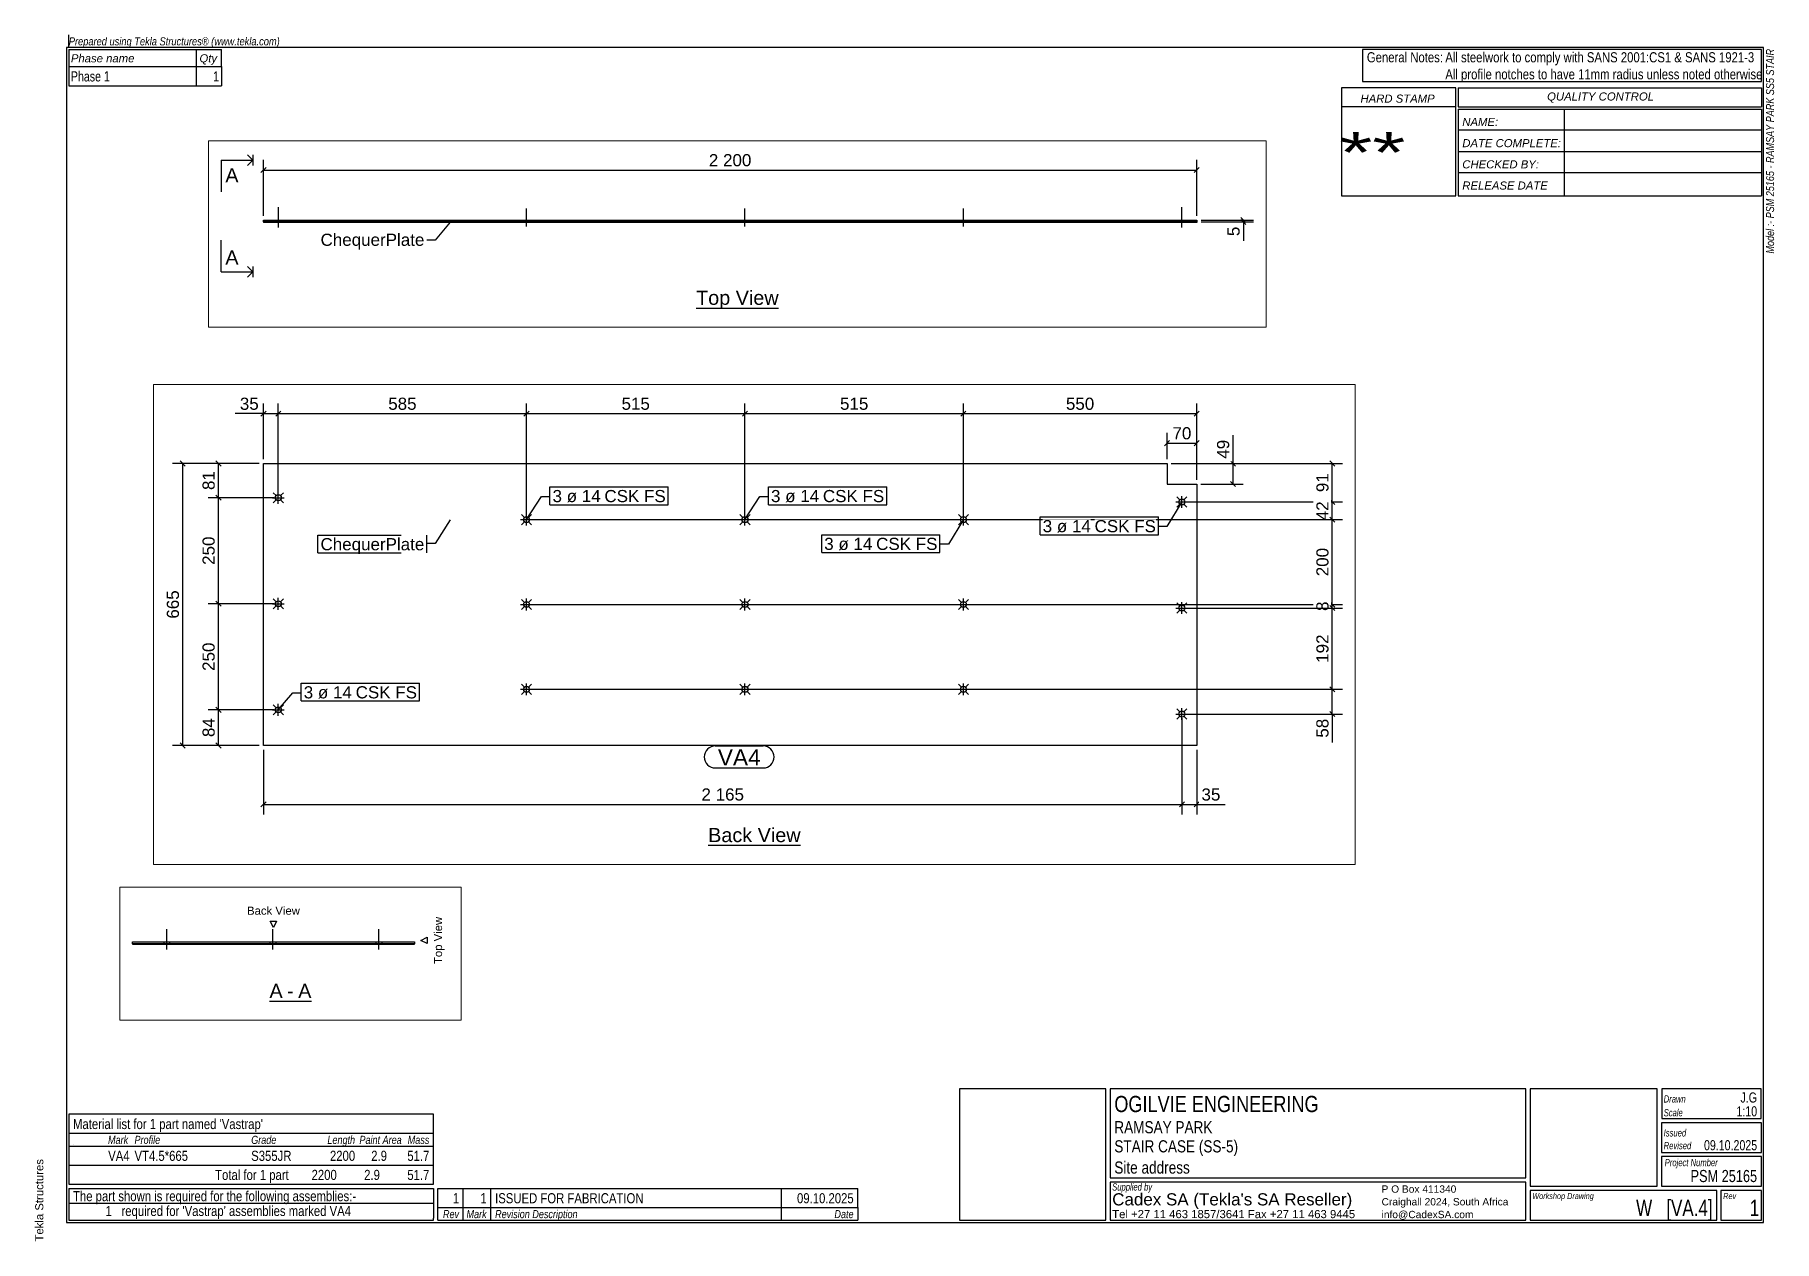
# Paper-space layout 'Layout1' of a CAD drawing. Header units: millimetres. Extents: x 2 to 413, y 6 to 290.
# The model-space entities are those that its viewports show. They can reach past a viewport. Long polylines and large blocks are cut down to what shows.
import ezdxf

# ---------------------------------------------------------------- set-up
doc = ezdxf.new("R2010")
doc.units = ezdxf.units.MM
doc.linetypes.add('DXK_LINE_DOT1', pattern=[1.8814, 0.9407, -0.9407])
doc.linetypes.add('DXK_LINE_DOT2', pattern=[3.9198, 1.9599, -1.9599])
doc.layers.add('Viewport layer', color=7, linetype='Continuous', plot=False)
doc.styles.add('Arial', font='ARIAL.TTF', dxfattribs={"height": 0.2})
doc.styles.add('Arial Italic', font='ARIALI.TTF', dxfattribs={"height": 0.2})
doc.styles.add('Arial Narrow Italic', font='ARIALNI.TTF', dxfattribs={"height": 0.2})

# ---------------------------------------------------------------- blocks, each defined once
blk = doc.blocks.new('Unknown-3627783-3370')
at = {"color": 174, "linetype": 'Continuous'}
for p, q in [((410, 287), (10, 287)), ((10, 287), (10, 10)), ((410, 10), (410, 287)), ((10, 10), (410, 10))]:
    blk.add_line(p, q, dxfattribs=at)
at = {"color": 174, "linetype": 'Continuous', "style": 'Arial'}
blk.add_text('Tekla Structures', height=1.9102, rotation=90, dxfattribs=at).set_placement((4.5, 5.5))
blk = doc.blocks.new('Unknown-3627783-3799')
at = {"color": 3, "linetype": 'Continuous'}
for p, q in [((337.5, 277.5), (310.5, 277.5)), ((310.5, 277.5), (310.5, 252)), ((337.5, 252), (337.5, 277.5)), ((338, 277.5), (338, 273)), ((338, 277.5), (409.5, 277.5)), ((409.5, 277.5), (409.5, 273)), ((337.5, 273), (310.5, 273)), ((338, 273), (409.5, 273)), ((338, 272.5), (338, 252)), ((338, 272.5), (409.5, 272.5)), ((363, 272.5), (363, 252)), ((409.5, 272.5), (409.5, 252)), ((409.5, 267.5), (338, 267.5)), ((338, 262.5), (409.5, 262.5)), ((338, 257.5), (409.5, 257.5)), ((310.5, 252), (337.5, 252)), ((338, 252), (409.5, 252))]:
    blk.add_line(p, q, dxfattribs=at)
at = {"color": 7, "linetype": 'Continuous', "style": 'Arial Italic'}
for s, height, p in [('HARD STAMP', 1.909, (315, 274)), ('NAME:', 1.909, (339, 268.5)), ('DATE COMPLETE:', 1.9089, (339, 263.5)), ('CHECKED BY:', 1.9089, (339, 258.5)), ('RELEASE DATE', 1.9089, (339, 253.5))]:
    blk.add_text(s, height=height, dxfattribs=at).set_placement(p)
at = {"color": 7, "style": 'Arial Italic'}
blk.add_text('QUALITY CONTROL', height=1.9089, dxfattribs=at).set_placement((359, 274.5))
at = {"color": 7, "linetype": 'Continuous', "style": 'Arial', "width": 1.5}
blk.add_text('**', height=9.551, dxfattribs=at).set_placement((310, 257.5))
blk = doc.blocks.new('Unknown-3627783-3793')
at = {"color": 3, "linetype": 'Continuous'}
for p, q in [((409.5, 286.5), (315.5, 286.5)), ((315.5, 286.5), (315.5, 279)), ((409.5, 279), (409.5, 286.5)), ((315.5, 279), (409.5, 279))]:
    blk.add_line(p, q, dxfattribs=at)
at = {"color": 7, "style": 'Arial', "width": 0.8}
for s, p in [('General Notes:', (316.5, 283.5)), ('All profile notches to have 11mm radius unless noted otherwise', (335, 279.5))]:
    blk.add_text(s, height=2.3877, dxfattribs=at).set_placement(p)
at = {"color": 7, "linetype": 'Continuous', "style": 'Arial', "width": 0.8}
blk.add_text('All steelwork to comply with SANS 2001:CS1 & SANS 1921-3', height=2.3877, dxfattribs=at).set_placement((335, 283.5))
blk = doc.blocks.new('Unknown-3627783-3794')
at = {"color": 3, "linetype": 'Continuous'}
for p, q in [((255, 41.5), (220.5, 41.5)), ((220.5, 41.5), (220.5, 10.5)), ((255, 10.5), (255, 41.5)), ((353.97, 41.5), (255.97, 41.5)), ((255.97, 41.5), (255.97, 20.5)), ((353.97, 20.5), (353.97, 41.5)), ((384.97, 41.5), (354.97, 41.5)), ((354.97, 41.5), (354.97, 18.5)), ((384.97, 18.5), (384.97, 41.5)), ((409.47, 41.5), (386, 41.5)), ((386, 41.5), (386, 34.5)), ((409.47, 34.5), (409.47, 41.5)), ((409.5, 33.5), (385.97, 33.5)), ((385.97, 33.5), (385.97, 26.5)), ((386, 34.5), (409.47, 34.5)), ((409.5, 26.5), (409.5, 33.5)), ((385.97, 26.5), (409.5, 26.5)), ((409.5, 25.5), (385.97, 25.5)), ((385.97, 25.5), (385.97, 18.5)), ((409.5, 18.5), (409.5, 25.5)), ((255.97, 20.5), (353.97, 20.5)), ((353.97, 19.5), (255.97, 19.5)), ((255.97, 19.5), (255.97, 10.5)), ((353.97, 10.5), (353.97, 19.5)), ((354.97, 18.5), (384.97, 18.5)), ((385.97, 18.5), (409.5, 18.5)), ((220.5, 10.5), (255, 10.5)), ((255.97, 10.5), (353.97, 10.5))]:
    blk.add_line(p, q, dxfattribs=at)
at = {"color": 5, "linetype": 'Continuous'}
for p, q in [((398.97, 17.5), (354.97, 17.5)), ((354.97, 17.5), (354.97, 10.5)), ((398.97, 10.5), (398.97, 17.5)), ((409.5, 17.5), (399.97, 17.5)), ((399.97, 17.5), (399.97, 10.5)), ((409.5, 10.5), (409.5, 17.5)), ((354.97, 10.5), (398.97, 10.5)), ((399.97, 10.5), (409.5, 10.5))]:
    blk.add_line(p, q, dxfattribs=at)
at = {"color": 1, "linetype": 'Continuous', "style": 'Arial'}
for s, height, width, p in [('OGILVIE ENGINEERING', 3.8203, 0.8, (256.97, 36)), ('1:10', 2.388, 0.75, (403.63, 35)), ('J.G', 2.388, 0.75, (404.57, 38.25)), ('09.10.2025', 2.388, 0.75, (395.98, 27)), ('PSM 25165', 2.865, 0.75, (392.81, 19.5))]:
    blk.add_text(s, height=height, dxfattribs=dict(at, width=width)).set_placement(p)
at = {"color": 7, "linetype": 'Continuous'}
for s, height, style, width, p in [('Drawn', 1.718, 'Arial Italic', 0.75, (386.47, 38.25)), ('RAMSAY PARK', 2.8652, 'Arial', 0.8, (256.97, 31)), ('Scale', 1.718, 'Arial Italic', 0.75, (386.47, 35)), ('STAIR CASE (SS-5)', 2.8652, 'Arial', 0.8, (256.97, 26.5)), ('Revised', 1.718, 'Arial Italic', 0.75, (386.47, 27.25)), ('Issued', 1.718, 'Arial Italic', 0.75, (386.47, 30.25)), ('Project Number', 1.718, 'Arial Italic', 0.75, (386.71, 23.25)), ('Site address', 2.8652, 'Arial', 0.8, (256.97, 21.5)), ('Supplied by', 1.718, 'Arial Italic', 0.75, (256.47, 17.5)), ('Workshop Drawing', 1.4316, 'Arial Italic', 0.75, (355.5, 15.5)), ('Rev', 1.432, 'Arial Italic', 0.75, (400.5, 15.5))]:
    blk.add_text(s, height=height, dxfattribs=dict(at, style=style, width=width)).set_placement(p)
at = {"color": 5, "linetype": 'Continuous', "style": 'Arial'}
blk.add_text("Cadex SA (Tekla's SA Reseller)", height=2.8652, dxfattribs=at).set_placement((256.47, 14))
at = {"color": 7, "linetype": 'Continuous', "style": 'Arial'}
for s, p in [('P O Box 411340', (319.97, 17)), ('Craighall 2024, South Africa', (319.97, 14)), ('info@CadexSA.com', (319.97, 11))]:
    blk.add_text(s, height=1.7191, dxfattribs=at).set_placement(p)
at = {"color": 1, "linetype": 'Continuous', "style": 'Arial'}
blk.add_text('Tel +27 11 463 1857/3641 Fax +27 11 463 9445', height=1.9102, dxfattribs=at).set_placement((256.47, 11))
at = {"color": 5, "linetype": 'Continuous', "style": 'Arial', "width": 0.75}
for s, p in [('W   [VA.4]', (379.98, 11.5)), ('1', (406.77, 11.5))]:
    blk.add_text(s, height=3.82, dxfattribs=at).set_placement(p)
blk = doc.blocks.new('Unknown-3627783-3795')
at = {"color": 3, "linetype": 'Continuous'}
for p, q in [((10.5, 18), (96.5, 18)), ((10.5, 18), (10.5, 14.5)), ((96.5, 18), (96.5, 14.5)), ((10.5, 14.5), (10.5, 11)), ((96.5, 14.5), (96.5, 11)), ((10.5, 11), (10.5, 10.5)), ((10.5, 10.5), (96.5, 10.5)), ((96.5, 10.5), (96.5, 11))]:
    blk.add_line(p, q, dxfattribs=at)
at = {"color": 7, "linetype": 'Continuous'}
blk.add_line((10.5, 14.5), (96.5, 14.5), dxfattribs=at)
blk.add_line((10.5, 14.5), (96.5, 14.5), dxfattribs=at)
at = {"color": 7, "linetype": 'Continuous', "style": 'Arial', "width": 0.8}
blk.add_text('The part shown is required for the following assemblies:-', height=2.3877, dxfattribs=at).set_placement((11.5, 15))
at = {"color": 1, "linetype": 'Continuous', "style": 'Arial', "width": 0.8}
for s, height, p in [('1', 2.39, (19.18, 11.5)), (" required for 'Vastrap' assemblies marked VA4", 2.3877, (22.18, 11.5))]:
    blk.add_text(s, height=height, dxfattribs=at).set_placement(p)
blk = doc.blocks.new('Unknown-3627783-3797')
at = {"color": 3, "linetype": 'Continuous'}
for p, q in [((10.5, 286.5), (10.5, 282.5)), ((10.5, 286.5), (46.5, 286.5)), ((46.5, 282.5), (46.5, 286.5)), ((10.5, 282.5), (10.5, 278)), ((46.5, 282.5), (46.5, 278)), ((10.5, 278), (46.5, 278))]:
    blk.add_line(p, q, dxfattribs=at)
at = {"color": 7, "linetype": 'Continuous'}
for p, q in [((40.5, 286.5), (40.5, 282.5)), ((10.5, 282.5), (46.5, 282.5)), ((40.5, 282.5), (40.5, 278))]:
    blk.add_line(p, q, dxfattribs=at)
at = {"color": 7, "style": 'Arial Italic'}
for s, p in [('Phase name', (11, 283.5)), ('Qty', (41.31, 283.5))]:
    blk.add_text(s, height=1.909, dxfattribs=at).set_placement(p)
at = {"color": 1, "linetype": 'Continuous', "style": 'Arial', "width": 0.75}
for s, height, p in [('Phase 1', 2.388, (11, 279)), ('1', 2.39, (44.53, 279))]:
    blk.add_text(s, height=height, dxfattribs=at).set_placement(p)
blk = doc.blocks.new('Unknown-3627783-3798')
at = {"color": 2, "linetype": 'Continuous'}
blk.add_line((10.5, 287), (10.5, 290), dxfattribs=at)
at = {"color": 7, "style": 'Arial Narrow Italic'}
blk.add_text('Prepared using Tekla Structures® (www.tekla.com)', height=1.9089, dxfattribs=at).set_placement((10.5, 287.5))
blk = doc.blocks.new('Unknown-3627783-3800')
at = {"color": 7, "style": 'Arial Italic', "width": 0.8}
blk.add_text('Model :- PSM 25165 - RAMSAY PARK SS5 STAIR', height=1.90885417, rotation=90, dxfattribs=at).set_placement((412.5, 238.421875))
blk = doc.blocks.new('Unknown-3627783-3801')
at = {"color": 3, "linetype": 'Continuous'}
for p, q in [((96.5, 35.5), (10.5, 35.5)), ((10.5, 35.5), (10.5, 19)), ((96.5, 19), (96.5, 35.5)), ((10.5, 19), (96.5, 19))]:
    blk.add_line(p, q, dxfattribs=at)
at = {"color": 7, "linetype": 'Continuous'}
for p, q in [((10.5, 31), (96.5, 31)), ((10.5, 28), (96.5, 28)), ((10.5, 23.5), (96.5, 23.5))]:
    blk.add_line(p, q, dxfattribs=at)
at = {"color": 2, "linetype": 'Continuous'}
blk.add_line((11.5, 28.25), (11.5, 28.25), dxfattribs=at)
at = {"color": 7, "linetype": 'Continuous', "style": 'Arial', "width": 0.8}
for s, p in [("Material list for 1 part named 'Vastrap'", (11.5, 32)), ('Total for 1 part', (45, 20))]:
    blk.add_text(s, height=2.3877, dxfattribs=at).set_placement(p)
at = {"color": 7, "width": 0.8}
for s, height, style, p in [('Mark', 1.909, 'Arial Italic', (19.76, 28.5)), ('Profile', 1.909, 'Arial Italic', (26, 28.5)), ('Grade', 1.909, 'Arial Italic', (53.5, 28.5)), ('Length', 1.909, 'Arial Italic', (71.47, 28.5)), ('Paint Area', 1.909, 'Arial Italic', (79.02, 28.5)), ('Mass', 1.909, 'Arial Italic', (90.4, 28.5)), ('2200', 2.388, 'Arial', (67.74, 20)), ('2.9', 2.388, 'Arial', (80.13, 20)), ('51.7', 2.388, 'Arial', (90.31, 20))]:
    blk.add_text(s, height=height, dxfattribs=dict(at, style=style)).set_placement(p)
at = {"color": 1, "style": 'Arial', "width": 0.8}
for s, p in [('VA4', (19.79, 24.5)), ('VT4.5*665', (26, 24.5)), ('S355JR', (53.5, 24.5)), ('2200', (72.07, 24.5)), ('2.9', (81.8, 24.5)), ('51.7', (90.31, 24.5))]:
    blk.add_text(s, height=2.388, dxfattribs=at).set_placement(p)
blk = doc.blocks.new('Unknown-3627783-3802')
at = {"color": 3, "linetype": 'Continuous'}
for p, q in [((97.5, 18), (196.5, 18)), ((97.5, 13.5), (97.5, 18)), ((196.5, 13.5), (196.5, 18)), ((97.5, 10.5), (97.5, 13.5)), ((196.5, 13.5), (196.5, 10.5)), ((97.5, 10.5), (196.5, 10.5))]:
    blk.add_line(p, q, dxfattribs=at)
at = {"color": 7, "linetype": 'Continuous'}
for p, q in [((97.5, 18), (196.5, 18)), ((103.5, 13.5), (103.5, 18)), ((110, 13.5), (110, 18)), ((178.5, 13.5), (178.5, 18)), ((97.5, 13.5), (196.5, 13.5)), ((103.5, 10.5), (103.5, 13.5)), ((110, 10.5), (110, 13.5)), ((178.5, 10.5), (178.5, 13.5)), ((184, 10.5), (184, 10.5))]:
    blk.add_line(p, q, dxfattribs=at)
at = {"color": 1, "linetype": 'Continuous', "style": 'Arial', "width": 0.8}
for s, height, p in [('1', 2.39, (101.02, 14.5)), ('1', 2.39, (107.52, 14.5)), ('ISSUED FOR FABRICATION', 2.3877, (111, 14.5)), ('09.10.2025', 2.388, (182.17, 14.5))]:
    blk.add_text(s, height=height, dxfattribs=at).set_placement(p)
at = {"color": 7, "linetype": 'Continuous', "style": 'Arial Italic', "width": 0.8}
for s, height, p in [('Rev', 1.909, (98.71, 11)), ('Mark', 1.909, (104.26, 11)), ('Revision Description', 1.9089, (111, 11)), ('Date', 1.909, (190.99, 11))]:
    blk.add_text(s, height=height, dxfattribs=at).set_placement(p)
blk = doc.blocks.new('Unknown-3627783-11 - 1186')
at = {"color": 6, "linetype": 'Continuous'}
blk.add_line((20114.5, 45), (20309, 45), dxfattribs=at)
at = {"color": 0, "linetype": 'Continuous'}
blk.add_wipeout([(20309, 52.5), (20309, 87.5), (20114.5, 87.5), (20114.5, 52.5)], dxfattribs=at)
at = {"color": 6, "linetype": 'Continuous', "style": 'Arial'}
blk.add_text('Top View', height=33.43, dxfattribs=at).set_placement((20114.5, 52.5))
blk = doc.blocks.new('Unknown-3627783-12 - 1229')
at = {"color": 6, "linetype": 'Continuous'}
blk.add_line((9945.4, 45), (10163.2, 45), dxfattribs=at)
at = {"color": 0, "linetype": 'Continuous'}
blk.add_wipeout([(10163.2, 52.5), (10163.2, 87.5), (9945.4, 87.5), (9945.4, 52.5)], dxfattribs=at)
at = {"color": 6, "linetype": 'Continuous', "style": 'Arial'}
blk.add_text('Back View', height=33.43, dxfattribs=at).set_placement((9945.4, 52.5))
blk = doc.blocks.new('Unknown-3627783-13 - 1259')
at = {"color": 6, "linetype": 'Continuous'}
for p, q in [((362.5, 218.7), (355, 233.7)), ((355, 233.7), (370, 233.7)), ((370, 233.7), (362.5, 218.7)), ((362.5, 218.7), (362.5, 218.7)), ((710, 188.1), (725, 195.6)), ((725, 180.6), (710, 188.1)), ((710, 188.1), (710, 188.1)), ((725, 195.6), (725, 180.6)), ((353.1, 45), (451.9, 45))]:
    blk.add_line(p, q, dxfattribs=at)
at = {"color": 6, "linetype": 'Continuous', "style": 'Arial'}
blk.add_text('Back View', height=19.1, dxfattribs=at).set_placement((300.3, 248.7))
blk.add_text('Top View', height=19.1, rotation=90, dxfattribs=at).set_placement((760, 132.5))
at = {"color": 0, "linetype": 'Continuous'}
blk.add_wipeout([(384.2, 52.5), (384.2, 87.5), (353.1, 87.5), (353.1, 52.5)], dxfattribs=at)
blk.add_wipeout([(410.3, 52.5), (410.3, 87.5), (394.7, 87.5), (394.7, 52.5)], dxfattribs=at)
at = {"color": 6, "linetype": 'Continuous', "style": 'Arial'}
blk.add_text('A', height=33.4, dxfattribs=at).set_placement((353.1, 52.5))
at = {"color": 0, "linetype": 'Continuous'}
blk.add_wipeout([(451.9, 52.5), (451.9, 87.5), (420.8, 87.5), (420.8, 52.5)], dxfattribs=at)
at = {"color": 6, "linetype": 'Continuous', "style": 'Arial'}
for s, p in [('A', (420.8, 52.5)), ('-', (394.7, 52.5))]:
    blk.add_text(s, height=33.4, dxfattribs=at).set_placement(p)
blk = doc.blocks.new('Bolt-3627783-1223 - 1186')
at = {"color": 96, "linetype": 'Continuous'}
for p, q in [((21252.8, 252.5), (21252.8, 248)), ((21252.8, 252.5), (21252.8, 248)), ((21252.8, 252.5), (21252.8, 248)), ((21259.8, 234.6), (21259.8, 282.5)), ((21259.8, 234.6), (21259.8, 282.5)), ((21259.8, 234.6), (21259.8, 282.5)), ((21266.8, 252.5), (21266.8, 248)), ((21266.8, 252.5), (21266.8, 248)), ((21266.8, 252.5), (21266.8, 248))]:
    blk.add_line(p, q, dxfattribs=at)
blk = doc.blocks.new('Part-3627783-1221 - 1186')
at = {"color": 30, "linetype": 'Continuous'}
for p, q in [((19094.8, 248), (19094.8, 252.5)), ((19094.8, 252.5), (21294.8, 252.5)), ((21294.8, 248), (19094.8, 248)), ((21294.8, 252.5), (21294.8, 248))]:
    blk.add_line(p, q, dxfattribs=at)
at = {"color": 7, "linetype": 'DXK_LINE_DOT1'}
blk.add_line((21224.8, 248), (21224.8, 252.5), dxfattribs=at)
blk = doc.blocks.new('Bolt-3627783-1222 - 1186')
at = {"color": 96, "linetype": 'Continuous'}
for p, q in [((19122.8, 252.5), (19122.8, 248)), ((19122.8, 252.5), (19122.8, 248)), ((19122.8, 252.5), (19122.8, 248)), ((19129.8, 234.6), (19129.8, 282.5)), ((19129.8, 234.6), (19129.8, 282.5)), ((19129.8, 234.6), (19129.8, 282.5)), ((19136.8, 252.5), (19136.8, 248)), ((19136.8, 252.5), (19136.8, 248)), ((19136.8, 252.5), (19136.8, 248))]:
    blk.add_line(p, q, dxfattribs=at)
blk = doc.blocks.new('Bolt-3627783-1224 - 1186')
at = {"color": 96, "linetype": 'Continuous'}
for p, q in [((20737.8, 252.5), (20737.8, 248)), ((20737.8, 252.5), (20737.8, 248)), ((20737.8, 252.5), (20737.8, 248)), ((20744.8, 237), (20744.8, 280)), ((20744.8, 237), (20744.8, 280)), ((20744.8, 237), (20744.8, 280)), ((20751.8, 252.5), (20751.8, 248)), ((20751.8, 252.5), (20751.8, 248)), ((20751.8, 252.5), (20751.8, 248))]:
    blk.add_line(p, q, dxfattribs=at)
blk = doc.blocks.new('Bolt-3627783-1225 - 1186')
at = {"color": 96, "linetype": 'Continuous'}
for p, q in [((20222.8, 252.5), (20222.8, 248)), ((20222.8, 252.5), (20222.8, 248)), ((20222.8, 252.5), (20222.8, 248)), ((20229.8, 237), (20229.8, 280)), ((20229.8, 237), (20229.8, 280)), ((20229.8, 237), (20229.8, 280)), ((20236.8, 252.5), (20236.8, 248)), ((20236.8, 252.5), (20236.8, 248)), ((20236.8, 252.5), (20236.8, 248))]:
    blk.add_line(p, q, dxfattribs=at)
blk = doc.blocks.new('Bolt-3627783-1226 - 1186')
at = {"color": 96, "linetype": 'Continuous'}
for p, q in [((19707.8, 252.5), (19707.8, 248)), ((19707.8, 252.5), (19707.8, 248)), ((19707.8, 252.5), (19707.8, 248)), ((19714.8, 237), (19714.8, 280)), ((19714.8, 237), (19714.8, 280)), ((19714.8, 237), (19714.8, 280)), ((19721.8, 252.5), (19721.8, 248)), ((19721.8, 252.5), (19721.8, 248)), ((19721.8, 252.5), (19721.8, 248))]:
    blk.add_line(p, q, dxfattribs=at)
blk = doc.blocks.new('Surfacing-3627783-1227 - 1186')
at = {"color": 7, "linetype": 'Continuous'}
for p, q in [((21294.8, 248), (19094.8, 248)), ((19094.8, 248), (19094.8, 247)), ((21294.8, 247), (19094.8, 247)), ((21294.8, 248), (21294.8, 247))]:
    blk.add_line(p, q, dxfattribs=at)
blk = doc.blocks.new('Bolt-3627783-1232 - 1229')
at = {"color": 96, "linetype": 'Continuous'}
for p, q in [((11057.3, 859.4), (11050.3, 866.4)), ((11062.2, 840.5), (11062.2, 868.5)), ((11067.1, 859.4), (11074.1, 866.4)), ((11048.2, 854.5), (11076.2, 854.5)), ((11057.3, 849.6), (11050.3, 842.6)), ((11067.1, 849.6), (11074.1, 842.6)), ((11057.3, 609.4), (11050.3, 616.4)), ((11062.2, 590.5), (11062.2, 618.5)), ((11067.1, 609.4), (11074.1, 616.4)), ((11048.2, 604.5), (11076.2, 604.5)), ((11057.3, 599.6), (11050.3, 592.6)), ((11067.1, 599.6), (11074.1, 592.6)), ((11048.2, 354.5), (11076.2, 354.5)), ((11057.3, 359.4), (11050.3, 366.4)), ((11057.3, 349.6), (11050.3, 342.6)), ((11062.2, 340.5), (11062.2, 368.5)), ((11067.1, 359.4), (11074.1, 366.4)), ((11067.1, 349.6), (11074.1, 342.6))]:
    blk.add_line(p, q, dxfattribs=at)
for centre in [(11062.2, 854.5), (11062.2, 604.5), (11062.2, 354.5)]:
    blk.add_circle(centre, 7, dxfattribs=at)
blk = doc.blocks.new('Part-3627783-1230 - 1229')
at = {"color": 30, "linetype": 'Continuous'}
for p, q in [((8897.2, 280.3), (8897.2, 945.3)), ((8897.2, 945.3), (11027.2, 945.3)), ((11027.2, 945.3), (11027.2, 896.8)), ((11027.2, 896.8), (11097.2, 896.8)), ((11097.2, 896.8), (11097.2, 280.3)), ((11097.2, 280.3), (8897.2, 280.3))]:
    blk.add_line(p, q, dxfattribs=at)
blk = doc.blocks.new('Bolt-3627783-1231 - 1229')
at = {"color": 96, "linetype": 'Continuous'}
for p, q in [((8918.2, 864.5), (8946.2, 864.5)), ((8927.3, 869.4), (8920.3, 876.4)), ((8932.2, 850.5), (8932.2, 878.5)), ((8937.1, 869.4), (8944.1, 876.4)), ((8927.3, 859.6), (8920.3, 852.6)), ((8937.1, 859.6), (8944.1, 852.6)), ((8927.3, 619.4), (8920.3, 626.4)), ((8932.2, 600.5), (8932.2, 628.5)), ((8937.1, 619.4), (8944.1, 626.4)), ((8918.2, 614.5), (8946.2, 614.5)), ((8927.3, 609.6), (8920.3, 602.6)), ((8937.1, 609.6), (8944.1, 602.6)), ((8927.3, 369.4), (8920.3, 376.4)), ((8932.2, 350.5), (8932.2, 378.5)), ((8937.1, 369.4), (8944.1, 376.4)), ((8918.2, 364.5), (8946.2, 364.5)), ((8927.3, 359.6), (8920.3, 352.6)), ((8937.1, 359.6), (8944.1, 352.6))]:
    blk.add_line(p, q, dxfattribs=at)
for centre in [(8932.2, 864.5), (8932.2, 614.5), (8932.2, 364.5)]:
    blk.add_circle(centre, 7, dxfattribs=at)
blk = doc.blocks.new('Bolt-3627783-1233 - 1229')
at = {"color": 96, "linetype": 'Continuous'}
for p, q in [((10542.3, 817.7), (10535.3, 824.7)), ((10547.2, 798.8), (10547.2, 826.8)), ((10552.1, 817.7), (10559.1, 824.7)), ((10533.2, 812.8), (10561.2, 812.8)), ((10542.3, 807.9), (10535.3, 800.9)), ((10552.1, 807.9), (10559.1, 800.9)), ((10542.3, 617.7), (10535.3, 624.7)), ((10547.2, 598.8), (10547.2, 626.8)), ((10552.1, 617.7), (10559.1, 624.7)), ((10533.2, 612.8), (10561.2, 612.8)), ((10542.3, 607.9), (10535.3, 600.9)), ((10552.1, 607.9), (10559.1, 600.9)), ((10533.2, 412.8), (10561.2, 412.8)), ((10542.3, 417.7), (10535.3, 424.7)), ((10547.2, 398.8), (10547.2, 426.8)), ((10552.1, 417.7), (10559.1, 424.7)), ((10542.3, 407.9), (10535.3, 400.9)), ((10552.1, 407.9), (10559.1, 400.9))]:
    blk.add_line(p, q, dxfattribs=at)
for centre in [(10547.2, 812.8), (10547.2, 612.8), (10547.2, 412.8)]:
    blk.add_circle(centre, 7, dxfattribs=at)
blk = doc.blocks.new('Bolt-3627783-1234 - 1229')
at = {"color": 96, "linetype": 'Continuous'}
for p, q in [((10027.3, 817.7), (10020.3, 824.7)), ((10032.2, 798.8), (10032.2, 826.8)), ((10037.1, 817.7), (10044.1, 824.7)), ((10018.2, 812.8), (10046.2, 812.8)), ((10027.3, 807.9), (10020.3, 800.9)), ((10037.1, 807.9), (10044.1, 800.9)), ((10027.3, 617.7), (10020.3, 624.7)), ((10032.2, 598.8), (10032.2, 626.8)), ((10037.1, 617.7), (10044.1, 624.7)), ((10018.2, 612.8), (10046.2, 612.8)), ((10027.3, 607.9), (10020.3, 600.9)), ((10037.1, 607.9), (10044.1, 600.9)), ((10018.2, 412.8), (10046.2, 412.8)), ((10027.3, 417.7), (10020.3, 424.7)), ((10032.2, 398.8), (10032.2, 426.8)), ((10037.1, 417.7), (10044.1, 424.7)), ((10027.3, 407.9), (10020.3, 400.9)), ((10037.1, 407.9), (10044.1, 400.9))]:
    blk.add_line(p, q, dxfattribs=at)
for centre in [(10032.2, 812.8), (10032.2, 612.8), (10032.2, 412.8)]:
    blk.add_circle(centre, 7, dxfattribs=at)
blk = doc.blocks.new('Bolt-3627783-1235 - 1229')
at = {"color": 96, "linetype": 'Continuous'}
for p, q in [((9512.3, 817.7), (9505.3, 824.7)), ((9517.2, 798.8), (9517.2, 826.8)), ((9522.1, 817.7), (9529.1, 824.7)), ((9503.2, 812.8), (9531.2, 812.8)), ((9512.3, 807.9), (9505.3, 800.9)), ((9522.1, 807.9), (9529.1, 800.9)), ((9512.3, 617.7), (9505.3, 624.7)), ((9517.2, 598.8), (9517.2, 626.8)), ((9522.1, 617.7), (9529.1, 624.7)), ((9503.2, 612.8), (9531.2, 612.8)), ((9512.3, 607.9), (9505.3, 600.9)), ((9522.1, 607.9), (9529.1, 600.9)), ((9503.2, 412.8), (9531.2, 412.8)), ((9512.3, 417.7), (9505.3, 424.7)), ((9517.2, 398.8), (9517.2, 426.8)), ((9522.1, 417.7), (9529.1, 424.7)), ((9512.3, 407.9), (9505.3, 400.9)), ((9522.1, 407.9), (9529.1, 400.9))]:
    blk.add_line(p, q, dxfattribs=at)
for centre in [(9517.2, 812.8), (9517.2, 612.8), (9517.2, 412.8)]:
    blk.add_circle(centre, 7, dxfattribs=at)
blk = doc.blocks.new('Part-3627783-1261 - 1259')
at = {"color": 30, "linetype": 'Continuous'}
for p, q in [((30, 180.4), (30, 184.9)), ((30, 184.9), (695, 184.9)), ((695, 180.4), (30, 180.4)), ((695, 184.9), (695, 180.4))]:
    blk.add_line(p, q, dxfattribs=at)
blk = doc.blocks.new('Bolt-3627783-1262 - 1259')
at = {"color": 96, "linetype": 'Continuous'}
for p, q in [((110.8, 167), (110.8, 214.9)), ((360.8, 167), (360.8, 214.9)), ((610.8, 167), (610.8, 214.9)), ((103.8, 184.9), (103.8, 180.4)), ((117.8, 184.9), (117.8, 180.4)), ((353.8, 184.9), (353.8, 180.4)), ((367.8, 184.9), (367.8, 180.4)), ((603.8, 184.9), (603.8, 180.4)), ((617.8, 184.9), (617.8, 180.4))]:
    blk.add_line(p, q, dxfattribs=at)
blk = doc.blocks.new('Surfacing-3627783-1267 - 1259')
at = {"color": 7, "linetype": 'Continuous'}
for p, q in [((695, 180.4), (30, 180.4)), ((30, 180.4), (30, 179.4)), ((30, 179.4), (695, 179.4)), ((695, 179.4), (695, 180.4))]:
    blk.add_line(p, q, dxfattribs=at)
blk = doc.blocks.new('StraightDimension-3627783-1367 - 1186')
at = {"color": 7, "linetype": 'Continuous'}
for p, q in [((21304.8, 252.5), (21428.8, 252.5)), ((21304.8, 248), (21428.8, 248)), ((21398.8, 258.5), (21410.8, 246.5)), ((21410.8, 242), (21398.8, 254)), ((21404.8, 248), (21404.8, 252.5))]:
    blk.add_line(p, q, dxfattribs=at)
at = {"color": 0}
blk.add_wipeout([(21401.8, 242.7), (21359.8, 242.7), (21359.8, 208.5), (21401.8, 208.5)], dxfattribs=at)
at = {"color": 7, "linetype": 'Continuous'}
blk.add_line((21404.8, 248), (21404.8, 203.2), dxfattribs=at)
blk.add_line((21404.8, 248), (21404.8, 203.2), dxfattribs=at)
at = {"color": 96, "style": 'Arial'}
blk.add_text('5', height=28.7, rotation=90.0002, dxfattribs=at).set_placement((21395.8, 214.5))
blk = doc.blocks.new('StraightDimension-3627783-1273 - 1186')
at = {"color": 7, "linetype": 'Continuous'}
for p, q in [((19100.8, 376.2), (19088.8, 364.2)), ((19094.8, 262.5), (19094.8, 394.2)), ((19094.8, 370.2), (21294.8, 370.2)), ((21288.8, 364.2), (21300.8, 376.2)), ((21294.8, 262.5), (21294.8, 394.2))]:
    blk.add_line(p, q, dxfattribs=at)
at = {"color": 0}
blk.add_wipeout([(20250.8, 373.2), (20250.8, 415.2), (20138.7, 415.2), (20138.7, 373.2)], dxfattribs=at)
at = {"color": 96, "style": 'Arial'}
blk.add_text('2 200', height=28.65, dxfattribs=at).set_placement((20144.7, 379.2))
blk = doc.blocks.new('StraightDimension-3627783-1375 - 1229')
at = {"color": 7, "linetype": 'Continuous'}
for p, q in [((8938.2, 1068.8), (8926.2, 1056.8)), ((8932.2, 874.5), (8932.2, 1086.8)), ((9511.2, 1056.8), (9523.2, 1068.8)), ((9517.2, 822.8), (9517.2, 1086.8)), ((8932.2, 1062.8), (9517.2, 1062.8))]:
    blk.add_line(p, q, dxfattribs=at)
at = {"color": 0}
blk.add_wipeout([(9264.1, 1065.8), (9264.1, 1107.8), (9185.3, 1107.8), (9185.3, 1065.8)], dxfattribs=at)
at = {"color": 96, "style": 'Arial'}
blk.add_text('585', height=28.65, dxfattribs=at).set_placement((9191.3, 1071.8))
blk = doc.blocks.new('StraightDimension-3627783-3418 - 1229')
at = {"color": 7, "linetype": 'Continuous'}
for p, q in [((8797.1, 608.5), (8785.1, 620.5)), ((8922.2, 614.5), (8767.1, 614.5)), ((8791.1, 364.5), (8791.1, 614.5)), ((8785.1, 370.5), (8797.1, 358.5)), ((8922.2, 364.5), (8767.1, 364.5))]:
    blk.add_line(p, q, dxfattribs=at)
at = {"color": 0}
blk.add_wipeout([(8788.1, 528.9), (8746.1, 528.9), (8746.1, 450.2), (8788.1, 450.2)], dxfattribs=at)
at = {"color": 96, "style": 'Arial'}
blk.add_text('250', height=28.65, rotation=90.0002, dxfattribs=at).set_placement((8782.1, 456.2))
blk = doc.blocks.new('StraightDimension-3627783-1410 - 1229')
at = {"color": 7, "linetype": 'Continuous'}
for p, q in [((11037.2, 945.3), (11440.8, 945.3)), ((11422.8, 939.3), (11410.8, 951.3)), ((11416.8, 854.5), (11416.8, 945.3)), ((11072.2, 854.5), (11440.8, 854.5)), ((11410.8, 860.5), (11422.8, 848.5))]:
    blk.add_line(p, q, dxfattribs=at)
at = {"color": 0}
blk.add_wipeout([(11413.8, 928.1), (11371.8, 928.1), (11371.8, 871.7), (11413.8, 871.7)], dxfattribs=at)
at = {"color": 96, "style": 'Arial'}
blk.add_text('91', height=28.65, rotation=90.0002, dxfattribs=at).set_placement((11407.8, 877.7))
blk = doc.blocks.new('StraightDimension-3627783-3419 - 1229')
at = {"color": 7, "linetype": 'Continuous'}
for p, q in [((8797.1, 358.5), (8785.1, 370.5)), ((8922.2, 364.5), (8767.1, 364.5)), ((8791.1, 280.3), (8791.1, 364.5)), ((8887.2, 280.3), (8767.1, 280.3)), ((8785.1, 286.3), (8797.1, 274.3))]:
    blk.add_line(p, q, dxfattribs=at)
at = {"color": 0}
blk.add_wipeout([(8788.1, 350.6), (8746.1, 350.6), (8746.1, 294.2), (8788.1, 294.2)], dxfattribs=at)
at = {"color": 96, "style": 'Arial'}
blk.add_text('84', height=28.65, rotation=90.0002, dxfattribs=at).set_placement((8782.1, 300.2))
blk = doc.blocks.new('StraightDimension-3627783-1411 - 1229')
at = {"color": 7, "linetype": 'Continuous'}
for p, q in [((11072.2, 854.5), (11440.8, 854.5)), ((11410.8, 860.5), (11422.8, 848.5)), ((11416.8, 812.8), (11416.8, 854.5)), ((9527.2, 812.8), (11440.8, 812.8)), ((11422.8, 806.8), (11410.8, 818.8))]:
    blk.add_line(p, q, dxfattribs=at)
at = {"color": 0}
blk.add_wipeout([(11413.8, 861.9), (11371.8, 861.9), (11371.8, 805.4), (11413.8, 805.4)], dxfattribs=at)
at = {"color": 96, "style": 'Arial'}
blk.add_text('42', height=28.65, rotation=90.0002, dxfattribs=at).set_placement((11407.8, 811.4))
blk = doc.blocks.new('StraightDimension-3627783-1412 - 1229')
at = {"color": 7, "linetype": 'Continuous'}
for p, q in [((9527.2, 812.8), (11440.8, 812.8)), ((11422.8, 806.8), (11410.8, 818.8)), ((11416.8, 612.8), (11416.8, 812.8)), ((11410.8, 618.8), (11422.8, 606.8)), ((9527.2, 612.8), (11440.8, 612.8))]:
    blk.add_line(p, q, dxfattribs=at)
at = {"color": 0}
blk.add_wipeout([(11413.8, 752.1), (11371.8, 752.1), (11371.8, 673.4), (11413.8, 673.4)], dxfattribs=at)
at = {"color": 96, "style": 'Arial'}
blk.add_text('200', height=28.65, rotation=90.0002, dxfattribs=at).set_placement((11407.8, 679.4))
blk = doc.blocks.new('StraightDimension-3627783-1413 - 1229')
at = {"color": 7, "linetype": 'Continuous'}
for p, q in [((11410.8, 618.8), (11422.8, 606.8)), ((9527.2, 612.8), (11440.8, 612.8)), ((11072.2, 604.5), (11440.8, 604.5)), ((11422.8, 598.5), (11410.8, 610.5)), ((11416.8, 604.5), (11416.8, 612.8))]:
    blk.add_line(p, q, dxfattribs=at)
at = {"color": 0}
blk.add_wipeout([(11413.8, 625.8), (11371.8, 625.8), (11371.8, 591.5), (11413.8, 591.5)], dxfattribs=at)
at = {"color": 96, "style": 'Arial'}
blk.add_text('8', height=28.7, rotation=90.0002, dxfattribs=at).set_placement((11407.8, 597.5))
blk = doc.blocks.new('StraightDimension-3627783-1414 - 1229')
at = {"color": 7, "linetype": 'Continuous'}
for p, q in [((11072.2, 604.5), (11440.8, 604.5)), ((11422.8, 598.5), (11410.8, 610.5)), ((11416.8, 412.8), (11416.8, 604.5)), ((9527.2, 412.8), (11440.8, 412.8)), ((11410.8, 418.8), (11422.8, 406.8))]:
    blk.add_line(p, q, dxfattribs=at)
at = {"color": 0}
blk.add_wipeout([(11413.8, 548), (11371.8, 548), (11371.8, 469.3), (11413.8, 469.3)], dxfattribs=at)
at = {"color": 96, "style": 'Arial'}
blk.add_text('192', height=28.65, rotation=90.0002, dxfattribs=at).set_placement((11407.8, 475.3))
blk = doc.blocks.new('StraightDimension-3627783-1415 - 1229')
at = {"color": 7, "linetype": 'Continuous'}
for p, q in [((9527.2, 412.8), (11440.8, 412.8)), ((11422.8, 406.8), (11410.8, 418.8)), ((11416.8, 354.5), (11416.8, 412.8)), ((11072.2, 354.5), (11440.8, 354.5)), ((11410.8, 360.5), (11422.8, 348.5))]:
    blk.add_line(p, q, dxfattribs=at)
at = {"color": 0}
blk.add_wipeout([(11413.8, 349.3), (11371.8, 349.3), (11371.8, 292.8), (11413.8, 292.8)], dxfattribs=at)
at = {"color": 7, "linetype": 'Continuous'}
blk.add_line((11416.8, 354.5), (11416.8, 287.6), dxfattribs=at)
blk.add_line((11416.8, 354.5), (11416.8, 287.6), dxfattribs=at)
at = {"color": 96, "style": 'Arial'}
blk.add_text('58', height=28.65, rotation=90.0002, dxfattribs=at).set_placement((11407.8, 298.8))
blk = doc.blocks.new('StraightDimension-3627783-1372 - 1229')
at = {"color": 7, "linetype": 'Continuous'}
for p, q in [((10553.2, 1068.8), (10541.2, 1056.8)), ((10547.2, 822.8), (10547.2, 1086.8)), ((11091.2, 1056.8), (11103.2, 1068.8)), ((11097.2, 906.8), (11097.2, 1086.8)), ((10547.2, 1062.8), (11097.2, 1062.8))]:
    blk.add_line(p, q, dxfattribs=at)
at = {"color": 0}
blk.add_wipeout([(10861.6, 1065.8), (10861.6, 1107.8), (10782.8, 1107.8), (10782.8, 1065.8)], dxfattribs=at)
at = {"color": 96, "style": 'Arial'}
blk.add_text('550', height=28.65, dxfattribs=at).set_placement((10788.8, 1071.8))
blk = doc.blocks.new('StraightDimension-3627783-1373 - 1229')
at = {"color": 7, "linetype": 'Continuous'}
for p, q in [((10038.2, 1068.8), (10026.2, 1056.8)), ((10032.2, 822.8), (10032.2, 1086.8)), ((10541.2, 1056.8), (10553.2, 1068.8)), ((10547.2, 822.8), (10547.2, 1086.8)), ((10032.2, 1062.8), (10547.2, 1062.8))]:
    blk.add_line(p, q, dxfattribs=at)
at = {"color": 0}
blk.add_wipeout([(10329.1, 1065.8), (10329.1, 1107.8), (10250.3, 1107.8), (10250.3, 1065.8)], dxfattribs=at)
at = {"color": 96, "style": 'Arial'}
blk.add_text('515', height=28.65, dxfattribs=at).set_placement((10256.3, 1071.8))
blk = doc.blocks.new('StraightDimension-3627783-1374 - 1229')
at = {"color": 7, "linetype": 'Continuous'}
for p, q in [((9523.2, 1068.8), (9511.2, 1056.8)), ((9517.2, 822.8), (9517.2, 1086.8)), ((10026.2, 1056.8), (10038.2, 1068.8)), ((10032.2, 822.8), (10032.2, 1086.8)), ((9517.2, 1062.8), (10032.2, 1062.8))]:
    blk.add_line(p, q, dxfattribs=at)
at = {"color": 0}
blk.add_wipeout([(9814.1, 1065.8), (9814.1, 1107.8), (9735.3, 1107.8), (9735.3, 1065.8)], dxfattribs=at)
at = {"color": 96, "style": 'Arial'}
blk.add_text('515', height=28.65, dxfattribs=at).set_placement((9741.3, 1071.8))
blk = doc.blocks.new('StraightDimension-3627783-1376 - 1229')
at = {"color": 7, "linetype": 'Continuous'}
for p, q in [((8891.2, 1056.8), (8903.2, 1068.8)), ((8897.2, 955.3), (8897.2, 1086.8)), ((8938.2, 1068.8), (8926.2, 1056.8)), ((8932.2, 874.5), (8932.2, 1086.8)), ((8897.2, 1062.8), (8932.2, 1062.8))]:
    blk.add_line(p, q, dxfattribs=at)
at = {"color": 0}
blk.add_wipeout([(8891.9, 1065.8), (8891.9, 1107.8), (8835.5, 1107.8), (8835.5, 1065.8)], dxfattribs=at)
at = {"color": 7, "linetype": 'Continuous'}
blk.add_line((8897.2, 1062.8), (8830.2, 1062.8), dxfattribs=at)
blk.add_line((8897.2, 1062.8), (8830.2, 1062.8), dxfattribs=at)
at = {"color": 96, "style": 'Arial'}
blk.add_text('35', height=28.65, dxfattribs=at).set_placement((8841.5, 1071.8))
blk = doc.blocks.new('StraightDimension-3627783-3417 - 1229')
at = {"color": 7, "linetype": 'Continuous'}
for p, q in [((8922.2, 864.5), (8767.1, 864.5)), ((8797.1, 858.5), (8785.1, 870.5)), ((8791.1, 614.5), (8791.1, 864.5)), ((8785.1, 620.5), (8797.1, 608.5)), ((8922.2, 614.5), (8767.1, 614.5))]:
    blk.add_line(p, q, dxfattribs=at)
at = {"color": 0}
blk.add_wipeout([(8788.1, 778.9), (8746.1, 778.9), (8746.1, 700.2), (8788.1, 700.2)], dxfattribs=at)
at = {"color": 96, "style": 'Arial'}
blk.add_text('250', height=28.65, rotation=90.0002, dxfattribs=at).set_placement((8782.1, 706.2))
blk = doc.blocks.new('StraightDimension-3627783-1393 - 1229')
at = {"color": 7, "linetype": 'Continuous'}
for p, q in [((11062.2, 344.5), (11062.2, 117.5)), ((11097.2, 270.3), (11097.2, 117.5)), ((11056.2, 135.5), (11068.2, 147.5)), ((11062.2, 141.5), (11097.2, 141.5)), ((11103.2, 147.5), (11091.2, 135.5))]:
    blk.add_line(p, q, dxfattribs=at)
at = {"color": 0}
blk.add_wipeout([(11158.9, 144.5), (11158.9, 186.5), (11102.4, 186.5), (11102.4, 144.5)], dxfattribs=at)
at = {"color": 7, "linetype": 'Continuous'}
blk.add_line((11097.2, 141.5), (11164.2, 141.5), dxfattribs=at)
blk.add_line((11097.2, 141.5), (11164.2, 141.5), dxfattribs=at)
at = {"color": 96, "style": 'Arial'}
blk.add_text('35', height=28.65, dxfattribs=at).set_placement((11108.4, 150.5))
blk = doc.blocks.new('StraightDimension-3627783-1394 - 1229')
at = {"color": 7, "linetype": 'Continuous'}
for p, q in [((11062.2, 344.5), (11062.2, 117.5)), ((8897.2, 270.3), (8897.2, 117.5)), ((8903.2, 147.5), (8891.2, 135.5)), ((8897.2, 141.5), (11062.2, 141.5)), ((11056.2, 135.5), (11068.2, 147.5))]:
    blk.add_line(p, q, dxfattribs=at)
at = {"color": 0}
blk.add_wipeout([(10035.7, 144.5), (10035.7, 186.5), (9923.7, 186.5), (9923.7, 144.5)], dxfattribs=at)
at = {"color": 96, "style": 'Arial'}
blk.add_text('2 165', height=28.65, dxfattribs=at).set_placement((9929.7, 150.5))
blk = doc.blocks.new('StraightDimension-3627783-1402 - 1229')
at = {"color": 7, "linetype": 'Continuous'}
for p, q in [((11033.2, 999.2), (11021.2, 987.2)), ((11027.2, 955.3), (11027.2, 1017.2)), ((11027.2, 993.2), (11097.2, 993.2)), ((11091.2, 987.2), (11103.2, 999.2)), ((11097.2, 906.8), (11097.2, 1017.2))]:
    blk.add_line(p, q, dxfattribs=at)
at = {"color": 0}
blk.add_wipeout([(11090.4, 996.2), (11090.4, 1038.2), (11034, 1038.2), (11034, 996.2)], dxfattribs=at)
at = {"color": 96, "style": 'Arial'}
blk.add_text('70', height=28.65, dxfattribs=at).set_placement((11040, 1002.2))
blk = doc.blocks.new('StraightDimension-3627783-1469 - 1229')
at = {"color": 7, "linetype": 'Continuous'}
for p, q in [((8887.2, 945.3), (8682.9, 945.3)), ((8712.9, 939.3), (8700.9, 951.3)), ((8706.9, 280.3), (8706.9, 945.3)), ((8887.2, 280.3), (8682.9, 280.3)), ((8700.9, 286.3), (8712.9, 274.3))]:
    blk.add_line(p, q, dxfattribs=at)
at = {"color": 0}
blk.add_wipeout([(8703.9, 652.1), (8661.9, 652.1), (8661.9, 573.4), (8703.9, 573.4)], dxfattribs=at)
at = {"color": 96, "style": 'Arial'}
blk.add_text('665', height=28.65, rotation=90.0002, dxfattribs=at).set_placement((8697.9, 579.4))
blk = doc.blocks.new('StraightDimension-3627783-3416 - 1229')
at = {"color": 7, "linetype": 'Continuous'}
for p, q in [((8887.2, 945.3), (8767.1, 945.3)), ((8797.1, 939.3), (8785.1, 951.3)), ((8791.1, 864.5), (8791.1, 945.3)), ((8922.2, 864.5), (8767.1, 864.5)), ((8785.1, 870.5), (8797.1, 858.5))]:
    blk.add_line(p, q, dxfattribs=at)
at = {"color": 0}
blk.add_wipeout([(8788.1, 933.1), (8746.1, 933.1), (8746.1, 876.7), (8788.1, 876.7)], dxfattribs=at)
at = {"color": 96, "style": 'Arial'}
blk.add_text('81', height=28.65, rotation=90.0002, dxfattribs=at).set_placement((8782.1, 882.7))
blk = doc.blocks.new('StraightDimension-3627783-3447 - 1229')
at = {"color": 7, "linetype": 'Continuous'}
for p, q in [((11037.2, 945.3), (11206.7, 945.3)), ((11176.7, 951.3), (11188.7, 939.3)), ((11182.7, 896.8), (11182.7, 945.3)), ((11188.7, 890.8), (11176.7, 902.8)), ((11107.2, 896.8), (11206.7, 896.8))]:
    blk.add_line(p, q, dxfattribs=at)
at = {"color": 0}
blk.add_wipeout([(11179.7, 1007), (11137.7, 1007), (11137.7, 950.5), (11179.7, 950.5)], dxfattribs=at)
at = {"color": 7, "linetype": 'Continuous'}
blk.add_line((11182.7, 945.3), (11182.7, 1012.3), dxfattribs=at)
blk.add_line((11182.7, 945.3), (11182.7, 1012.3), dxfattribs=at)
at = {"color": 96, "style": 'Arial'}
blk.add_text('49', height=28.65, rotation=90.0002, dxfattribs=at).set_placement((11173.7, 956.5))
blk = doc.blocks.new('SectionMark-3627783-1271 - 1186')
at = {"color": 6, "linetype": 'Continuous'}
for p, q in [((19069.8, 393.6), (19057.3, 406.1)), ((19069.8, 393.6), (19057.3, 381.1)), ((19069.8, 406.1), (19069.8, 381.1)), ((19069.8, 130), (19057.3, 142.5)), ((19069.8, 130), (19057.3, 117.5)), ((19069.8, 142.5), (19069.8, 117.5))]:
    blk.add_line(p, q, dxfattribs=at)
at = {"color": 0, "linetype": 'Continuous'}
for points in [[(19035.9, 341.1), (19035.9, 376.1), (19004.8, 376.1), (19004.8, 341.1)], [(19035.9, 147.5), (19035.9, 182.5), (19004.8, 182.5), (19004.8, 147.5)]]:
    blk.add_wipeout(points, dxfattribs=at)
at = {"color": 30, "linetype": 'Continuous'}
for p, q in [((18994.8, 393.6), (18994.8, 318.6)), ((18994.8, 393.6), (19069.8, 393.6)), ((18994.8, 130), (18994.8, 205)), ((18994.8, 130), (19069.8, 130))]:
    blk.add_line(p, q, dxfattribs=at)
at = {"color": 6, "linetype": 'Continuous'}
for p, q in [((19044.8, 393.6), (19069.8, 393.6)), ((19044.8, 130), (19069.8, 130))]:
    blk.add_line(p, q, dxfattribs=at)
at = {"color": 6, "linetype": 'Continuous', "style": 'Arial'}
for p in [(19004.8, 341.1), (19004.8, 147.5)]:
    blk.add_text('A', height=33.4, dxfattribs=at).set_placement(p)
blk = doc.blocks.new('Mark-3627783-3685 - 1186')
at = {"color": 96, "linetype": 'Continuous'}
blk.add_line((19535, 247.5), (19499.8, 205.1), dxfattribs=at)
at = {"color": 0}
blk.add_wipeout([(19473.8, 191.6), (19473.8, 221.6), (19229.3, 221.6), (19229.3, 191.6)], dxfattribs=at)
blk.add_wipeout([(19473.8, 191.6), (19473.8, 221.6), (19229.3, 221.6), (19229.3, 191.6)], dxfattribs=at)
at = {"color": 96, "linetype": 'Continuous'}
blk.add_line((19499.8, 205.1), (19479.8, 205.1), dxfattribs=at)
at = {"color": 96, "style": 'Arial'}
blk.add_text('ChequerPlate', height=28.652, dxfattribs=at).set_placement((19229.3, 191.6))
blk = doc.blocks.new('Mark-3627783-1473 - 1229')
at = {"color": 0}
blk.add_wipeout([(10069.1, 233.3), (10069.1, 273.3), (9968.3, 273.3), (9968.3, 233.3)], dxfattribs=at)
blk.add_wipeout([(10069.1, 233.3), (10069.1, 273.3), (9968.3, 273.3), (9968.3, 233.3)], dxfattribs=at)
at = {"color": 7, "linetype": 'Continuous'}
for p, q in [((9962.3, 279.3), (10075.1, 279.3)), ((9962.3, 227.3), (10075.1, 227.3))]:
    blk.add_line(p, q, dxfattribs=at)
for centre, start, end in [((9962.3, 253.3), 90, 270), ((10075.1, 253.3), 270, 90)]:
    blk.add_arc(centre, 26, start, end, dxfattribs=at)
at = {"color": 96, "style": 'Arial'}
blk.add_text('VA4', height=38.2, dxfattribs=at).set_placement((9968.3, 233.3))
blk = doc.blocks.new('Mark-3627783-1474 - 1229')
at = {"color": 7, "linetype": 'Continuous'}
blk.add_line((8932.2, 364.5), (8966.1, 404.9), dxfattribs=at)
at = {"color": 0}
blk.add_wipeout([(9105.5, 391.4), (9105.5, 421.4), (8992.1, 421.4), (8992.1, 391.4)], dxfattribs=at)
blk.add_wipeout([(9105.5, 391.4), (9105.5, 421.4), (8992.1, 421.4), (8992.1, 391.4)], dxfattribs=at)
at = {"color": 7, "linetype": 'Continuous'}
for p, q in [((8986.1, 385.4), (8986.1, 427.4)), ((8966.1, 404.9), (8986.1, 404.9))]:
    blk.add_line(p, q, dxfattribs=at)
at = {"color": 0}
blk.add_wipeout([(9258.9, 391.4), (9258.9, 421.4), (9114.5, 421.4), (9114.5, 391.4)], dxfattribs=at)
blk.add_wipeout([(9258.9, 391.4), (9258.9, 421.4), (9114.5, 421.4), (9114.5, 391.4)], dxfattribs=at)
at = {"color": 7, "linetype": 'Continuous'}
for p, q in [((8986.1, 427.4), (9264.9, 427.4)), ((9264.9, 385.4), (9264.9, 427.4)), ((8986.1, 385.4), (9264.9, 385.4))]:
    blk.add_line(p, q, dxfattribs=at)
at = {"color": 96, "style": 'Arial'}
for s, p in [('3 ø 14', (8992.1, 391.4)), ('CSK FS', (9114.5, 391.4))]:
    blk.add_text(s, height=28.65, dxfattribs=at).set_placement(p)
blk = doc.blocks.new('Mark-3627783-1475 - 1229')
at = {"color": 7, "linetype": 'Continuous'}
blk.add_line((11062.2, 854.5), (11026.8, 796.7), dxfattribs=at)
at = {"color": 0}
blk.add_wipeout([(10847.4, 783.2), (10847.4, 813.2), (10734.1, 813.2), (10734.1, 783.2)], dxfattribs=at)
blk.add_wipeout([(10847.4, 783.2), (10847.4, 813.2), (10734.1, 813.2), (10734.1, 783.2)], dxfattribs=at)
at = {"color": 7, "linetype": 'Continuous'}
blk.add_line((10728.1, 777.2), (10728.1, 819.2), dxfattribs=at)
at = {"color": 0}
blk.add_wipeout([(11000.8, 783.2), (11000.8, 813.2), (10856.4, 813.2), (10856.4, 783.2)], dxfattribs=at)
blk.add_wipeout([(11000.8, 783.2), (11000.8, 813.2), (10856.4, 813.2), (10856.4, 783.2)], dxfattribs=at)
at = {"color": 7, "linetype": 'Continuous'}
for p, q in [((10728.1, 819.2), (11006.8, 819.2)), ((11006.8, 777.2), (11006.8, 819.2)), ((11026.8, 796.7), (11006.8, 796.7)), ((10728.1, 777.2), (11006.8, 777.2))]:
    blk.add_line(p, q, dxfattribs=at)
at = {"color": 96, "style": 'Arial'}
for s, p in [('3 ø 14', (10734.1, 783.2)), ('CSK FS', (10856.4, 783.2))]:
    blk.add_text(s, height=28.65, dxfattribs=at).set_placement(p)
blk = doc.blocks.new('Mark-3627783-1476 - 1229')
at = {"color": 7, "linetype": 'Continuous'}
blk.add_line((10547.2, 812.8), (10511.8, 754.9), dxfattribs=at)
at = {"color": 0}
blk.add_wipeout([(10332.4, 741.4), (10332.4, 771.4), (10219.1, 771.4), (10219.1, 741.4)], dxfattribs=at)
blk.add_wipeout([(10332.4, 741.4), (10332.4, 771.4), (10219.1, 771.4), (10219.1, 741.4)], dxfattribs=at)
at = {"color": 7, "linetype": 'Continuous'}
blk.add_line((10213.1, 735.4), (10213.1, 777.4), dxfattribs=at)
at = {"color": 0}
blk.add_wipeout([(10485.8, 741.4), (10485.8, 771.4), (10341.4, 771.4), (10341.4, 741.4)], dxfattribs=at)
blk.add_wipeout([(10485.8, 741.4), (10485.8, 771.4), (10341.4, 771.4), (10341.4, 741.4)], dxfattribs=at)
at = {"color": 7, "linetype": 'Continuous'}
for p, q in [((10213.1, 777.4), (10491.8, 777.4)), ((10491.8, 735.4), (10491.8, 777.4)), ((10511.8, 754.9), (10491.8, 754.9)), ((10213.1, 735.4), (10491.8, 735.4))]:
    blk.add_line(p, q, dxfattribs=at)
at = {"color": 96, "style": 'Arial'}
for s, p in [('3 ø 14', (10219.1, 741.4)), ('CSK FS', (10341.4, 741.4))]:
    blk.add_text(s, height=28.65, dxfattribs=at).set_placement(p)
blk = doc.blocks.new('Mark-3627783-1477 - 1229')
at = {"color": 7, "linetype": 'Continuous'}
blk.add_line((10032.2, 812.8), (10067.6, 867.6), dxfattribs=at)
at = {"color": 0}
blk.add_wipeout([(10206.9, 854.1), (10206.9, 884.1), (10093.6, 884.1), (10093.6, 854.1)], dxfattribs=at)
blk.add_wipeout([(10206.9, 854.1), (10206.9, 884.1), (10093.6, 884.1), (10093.6, 854.1)], dxfattribs=at)
at = {"color": 7, "linetype": 'Continuous'}
for p, q in [((10067.6, 867.6), (10087.6, 867.6)), ((10087.6, 848.1), (10087.6, 890.1))]:
    blk.add_line(p, q, dxfattribs=at)
at = {"color": 0}
blk.add_wipeout([(10360.3, 854.1), (10360.3, 884.1), (10215.9, 884.1), (10215.9, 854.1)], dxfattribs=at)
blk.add_wipeout([(10360.3, 854.1), (10360.3, 884.1), (10215.9, 884.1), (10215.9, 854.1)], dxfattribs=at)
at = {"color": 7, "linetype": 'Continuous'}
for p, q in [((10087.6, 890.1), (10366.3, 890.1)), ((10366.3, 848.1), (10366.3, 890.1)), ((10087.6, 848.1), (10366.3, 848.1))]:
    blk.add_line(p, q, dxfattribs=at)
at = {"color": 96, "style": 'Arial'}
for s, p in [('3 ø 14', (10093.6, 854.1)), ('CSK FS', (10215.9, 854.1))]:
    blk.add_text(s, height=28.65, dxfattribs=at).set_placement(p)
blk = doc.blocks.new('Mark-3627783-1478 - 1229')
at = {"color": 7, "linetype": 'Continuous'}
blk.add_line((9517.2, 812.8), (9552.6, 867.6), dxfattribs=at)
at = {"color": 0}
blk.add_wipeout([(9691.9, 854.1), (9691.9, 884.1), (9578.6, 884.1), (9578.6, 854.1)], dxfattribs=at)
blk.add_wipeout([(9691.9, 854.1), (9691.9, 884.1), (9578.6, 884.1), (9578.6, 854.1)], dxfattribs=at)
at = {"color": 7, "linetype": 'Continuous'}
for p, q in [((9552.6, 867.6), (9572.6, 867.6)), ((9572.6, 848.1), (9572.6, 890.1))]:
    blk.add_line(p, q, dxfattribs=at)
at = {"color": 0}
blk.add_wipeout([(9845.3, 854.1), (9845.3, 884.1), (9700.9, 884.1), (9700.9, 854.1)], dxfattribs=at)
blk.add_wipeout([(9845.3, 854.1), (9845.3, 884.1), (9700.9, 884.1), (9700.9, 854.1)], dxfattribs=at)
at = {"color": 7, "linetype": 'Continuous'}
for p, q in [((9572.6, 890.1), (9851.3, 890.1)), ((9851.3, 848.1), (9851.3, 890.1)), ((9572.6, 848.1), (9851.3, 848.1))]:
    blk.add_line(p, q, dxfattribs=at)
at = {"color": 96, "style": 'Arial'}
for s, p in [('3 ø 14', (9578.6, 854.1)), ('CSK FS', (9700.9, 854.1))]:
    blk.add_text(s, height=28.65, dxfattribs=at).set_placement(p)
blk = doc.blocks.new('Mark-3627783-1479 - 1229')
at = {"color": 96, "linetype": 'DXK_LINE_DOT2'}
blk.add_line((9337.5, 812), (9302.1, 756.6), dxfattribs=at)
at = {"color": 0}
blk.add_wipeout([(9276.1, 740.6), (9276.1, 770.6), (9031.6, 770.6), (9031.6, 740.6)], dxfattribs=at)
blk.add_wipeout([(9276.1, 740.6), (9276.1, 770.6), (9031.6, 770.6), (9031.6, 740.6)], dxfattribs=at)
at = {"color": 96, "linetype": 'DXK_LINE_DOT2'}
for p, q in [((9025.6, 776.6), (9282.1, 776.6)), ((9025.6, 734.6), (9025.6, 776.6)), ((9282.1, 734.6), (9282.1, 776.6)), ((9302.1, 756.6), (9282.1, 756.6)), ((9025.6, 734.6), (9282.1, 734.6))]:
    blk.add_line(p, q, dxfattribs=at)
at = {"color": 96, "style": 'Arial'}
blk.add_text('ChequerPlate', height=28.652, dxfattribs=at).set_placement((9031.6, 740.6))

msp = doc.modelspace()

# ---------------------------------------------------------------- block references
for name in ['Part-3627783-1230 - 1229', 'Bolt-3627783-1231 - 1229', 'Bolt-3627783-1232 - 1229', 'Bolt-3627783-1235 - 1229', 'Bolt-3627783-1234 - 1229', 'Bolt-3627783-1233 - 1229', 'Unknown-3627783-13 - 1259', 'Part-3627783-1221 - 1186', 'Surfacing-3627783-1227 - 1186', 'Bolt-3627783-1222 - 1186', 'Bolt-3627783-1226 - 1186', 'Bolt-3627783-1225 - 1186', 'Bolt-3627783-1224 - 1186', 'Bolt-3627783-1223 - 1186', 'Unknown-3627783-12 - 1229', 'Unknown-3627783-11 - 1186']:
    msp.add_blockref(name, (0, 0))

# ---------------------------------------------------------------- next in the draw order: block references
for name in ['StraightDimension-3627783-1375 - 1229', 'StraightDimension-3627783-1410 - 1229', 'StraightDimension-3627783-3418 - 1229', 'StraightDimension-3627783-1367 - 1186', 'Bolt-3627783-1262 - 1259', 'Part-3627783-1261 - 1259', 'Surfacing-3627783-1267 - 1259']:
    msp.add_blockref(name, (0, 0))

# ---------------------------------------------------------------- next in the draw order: block references
for name in ['StraightDimension-3627783-1376 - 1229', 'StraightDimension-3627783-1411 - 1229', 'Mark-3627783-1479 - 1229', 'StraightDimension-3627783-1273 - 1186', 'StraightDimension-3627783-3419 - 1229']:
    msp.add_blockref(name, (0, 0))

# ---------------------------------------------------------------- next in the draw order: block references
for name in ['StraightDimension-3627783-3417 - 1229', 'StraightDimension-3627783-1412 - 1229', 'SectionMark-3627783-1271 - 1186', 'Mark-3627783-3685 - 1186']:
    msp.add_blockref(name, (0, 0))

# ---------------------------------------------------------------- next in the draw order: block references
for name in ['StraightDimension-3627783-1372 - 1229', 'StraightDimension-3627783-1413 - 1229']:
    msp.add_blockref(name, (0, 0))

# ---------------------------------------------------------------- next in the draw order: block references
for name in ['StraightDimension-3627783-1373 - 1229', 'StraightDimension-3627783-1402 - 1229', 'Mark-3627783-1475 - 1229', 'StraightDimension-3627783-1414 - 1229']:
    msp.add_blockref(name, (0, 0))

# ---------------------------------------------------------------- next in the draw order: block references
for name in ['StraightDimension-3627783-1374 - 1229', 'StraightDimension-3627783-3447 - 1229', 'Mark-3627783-1476 - 1229', 'StraightDimension-3627783-1415 - 1229']:
    msp.add_blockref(name, (0, 0))

# ---------------------------------------------------------------- next in the draw order: block references
for name in ['Mark-3627783-1478 - 1229', 'Mark-3627783-1477 - 1229', 'StraightDimension-3627783-1393 - 1229']:
    msp.add_blockref(name, (0, 0))

# ---------------------------------------------------------------- next in the draw order: block references
msp.add_blockref('StraightDimension-3627783-1394 - 1229', (0, 0))

# ---------------------------------------------------------------- next in the draw order: block references
for name in ['StraightDimension-3627783-1469 - 1229', 'Mark-3627783-1474 - 1229', 'Mark-3627783-1473 - 1229']:
    msp.add_blockref(name, (0, 0))

# ---------------------------------------------------------------- next in the draw order: block references
msp.add_blockref('StraightDimension-3627783-3416 - 1229', (0, 0))

psp = doc.layouts.get("Layout1")

# ---------------------------------------------------------------- block references
for name in ['Unknown-3627783-3798', 'Unknown-3627783-3370', 'Unknown-3627783-3797', 'Unknown-3627783-3793', 'Unknown-3627783-3800', 'Unknown-3627783-3799', 'Unknown-3627783-3794', 'Unknown-3627783-3801', 'Unknown-3627783-3795', 'Unknown-3627783-3802']:
    psp.add_blockref(name, (0, 0))

# ---------------------------------------------------------------- viewports
at = {"layer": 'Viewport layer'}
for center, size, view_height, status, view_target_point in [((168.1, 243.04), (249.4, 43.921), 439.21, 4, (20211.75, 219.6)), ((172.11, 150.99), (283.29, 113.1783), 1131.7828, 3, (10054.31, 565.89))]:
    psp.add_viewport(center=center, size=size, view_center_point=(0, 0), view_height=view_height, status=status, dxfattribs=dict(at, view_target_point=view_target_point))
at = {"layer": 'Viewport layer', "view_target_point": (402.5, 156.84)}
psp.add_viewport(center=(62.75, 73.35), size=(80.5, 31.3677), view_center_point=(0, 0), view_height=313.6766, dxfattribs=at)

doc.saveas('drawing.dxf')
